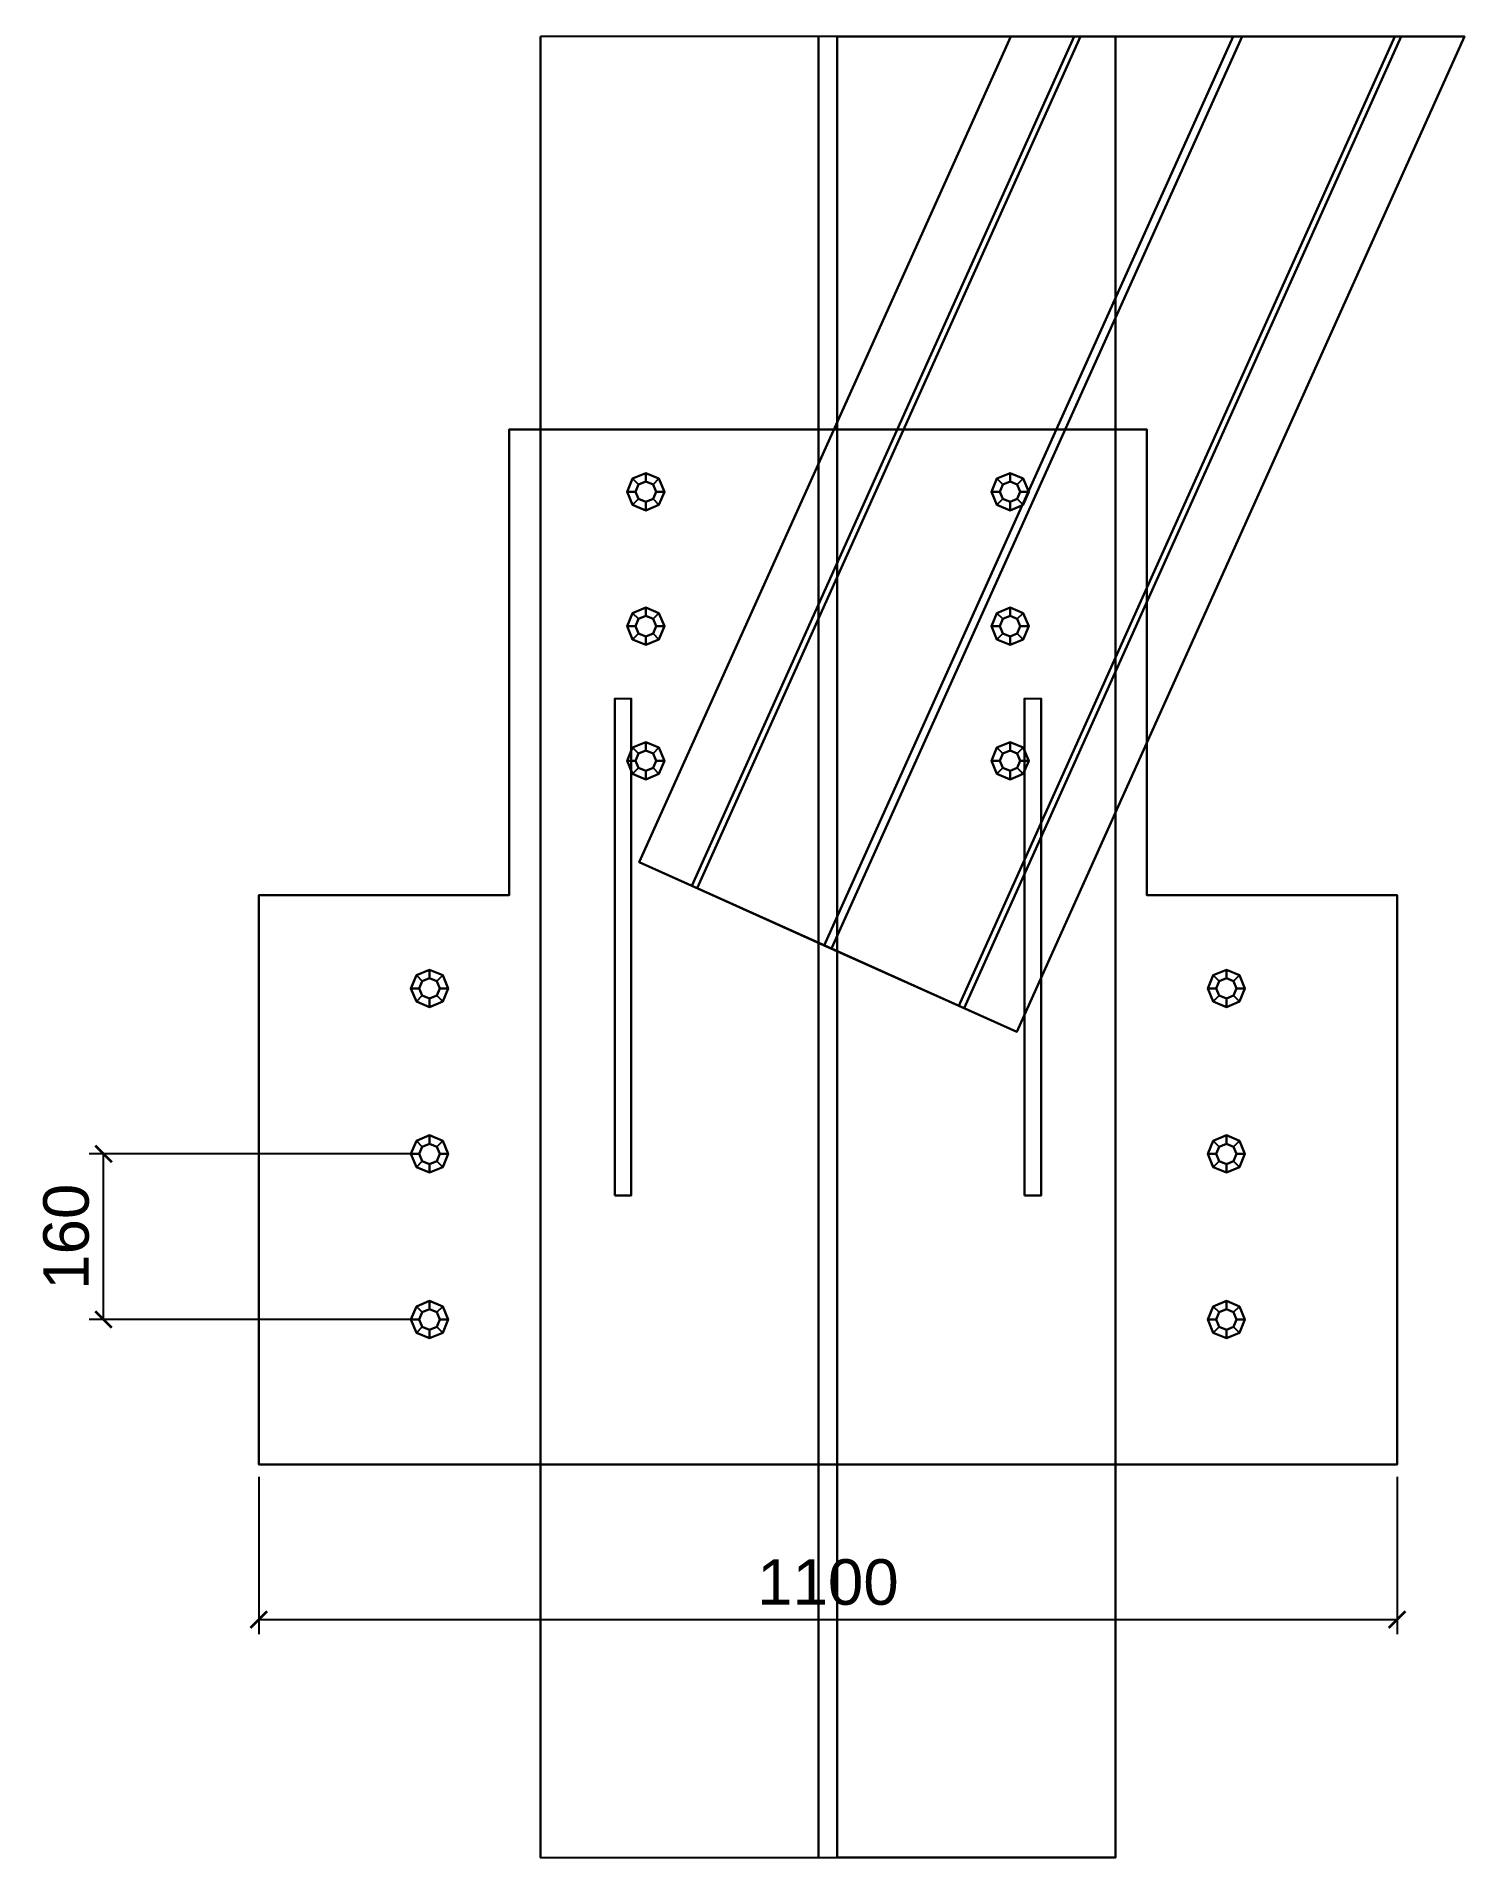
# Model space of a CAD drawing. Header units: millimetres. Extents: x -48000 to 1060615, y -2000 to 333000.
# Drawn here: x 1059235 to 1060615, y -880 to 880 of the extents above; entities that cross this region are included whole.
import ezdxf

# ---------------------------------------------------------------- set-up
doc = ezdxf.new("R2010")
doc.units = ezdxf.units.MM
doc.layers.add('D-STR-DIM', color=7, linetype='Continuous', lineweight=13)
doc.layers.add('D-STR-STRC', color=7, linetype='Continuous', lineweight=25)
doc.styles.add('OpenSansCondensed-Light', font='OpenSansCondensed-Light.ttf')
doc.styles.add('TOWER_UNICODE', font='Arial Unicode.ttf')
doc.dimstyles.new('EZDXF', dxfattribs={"dimtxt": 0.25, "dimasz": 0.175, "dimexe": 0.375, "dimexo": 0.125, "dimgap": 0.1, "dimtad": 1, "dimlfac": 100, "dimzin": 12, "dimdsep": 46, "dimtxsty": 'OpenSansCondensed-Light', "dimblk": 'ARCHTICK', "dimcen": 2.5, "dimazin": 3, "dimtfac": 0.5, "dimtmove": 2, "dimatfit": 3})

msp = doc.modelspace()

# ---------------------------------------------------------------- blocks, each defined once
blk = doc.blocks.new('_ARCHTICK')
at = {"color": 0, "linetype": 'BYBLOCK', "const_width": 0.15}
blk.add_lwpolyline([(-0.5, -0.5), (0.5, 0.5)], dxfattribs=at)

# ---------------------------------------------------------------- dimensions: what is measured, and where the dimension line sits
at = {"layer": 'D-STR-DIM'}
msp.add_linear_dim(base=(1059300, -360), p1=(1059615, -360), p2=(1059615, -200), angle=90, dimstyle='EZDXF', override={"dimtxt": 44, "dimasz": 16, "dimexe": 14, "dimexo": 12, "dimgap": 14, "dimtad": 1, "dimdec": 1, "dimlfac": 1, "dimlunit": 2, "dimtxsty": 'TOWER_UNICODE', "dimclrd": 7, "dimclre": 7, "dimclrt": 7}, dxfattribs=at).render()
msp.add_linear_dim(base=(1059450, -650), p1=(1059450, -500), p2=(1060550, -500), dimstyle='EZDXF', override={"dimtxt": 44, "dimasz": 16, "dimexe": 14, "dimexo": 12, "dimgap": 14, "dimtad": 1, "dimdec": 1, "dimlfac": 1, "dimlunit": 2, "dimtxsty": 'TOWER_UNICODE', "dimclrd": 7, "dimclre": 7, "dimclrt": 7}, dxfattribs=at).render()

# ---------------------------------------------------------------- linework, layer by layer
at = {"layer": 'D-STR-STRC'}
for points in [[(1059722.08, 880), (1059722.08, -880), (1060277.92, -880), (1060277.92, 880)], [(1059722.08, 880), (1059722.08, -880), (1059722.08, -880), (1059722.08, 880)], [(1059722.08, 880), (1059722.08, -880), (1059991, -880), (1059991, 880)], [(1060243.9, 880), (1059873.58, 56.88), (1059817.64, 82.04), (1060176.65, 880)], [(1060176.65, 880), (1059817.64, 82.04), (1059868.53, 59.15), (1060237.84, 880)], [(1060237.84, 880), (1059868.53, 59.15), (1059996.43, 1.61), (1060391.63, 880)], [(1060400.2, 880), (1060003.57, -1.61), (1059873.58, 56.88), (1060243.9, 880)], [(1059991, 880), (1059991, -880), (1059991, -880), (1059991, 880)], [(1060391.63, 880), (1059996.43, 1.61), (1060126.42, -56.88), (1060547.93, 880)], [(1060553.99, 880), (1060131.47, -59.15), (1060003.57, -1.61), (1060400.2, 880)], [(1060277.92, 880), (1060277.92, -880), (1060009, -880), (1060009, 880)], [(1060009, 880), (1060009, -880), (1060009, -880), (1060009, 880)], [(1060547.93, 880), (1060126.42, -56.88), (1060182.36, -82.04), (1060615.18, 880)], [(1060615.18, 880), (1060182.36, -82.04), (1060131.47, -59.15), (1060553.99, 880)], [(1060277.92, 880), (1060277.92, -880), (1060277.92, -880), (1060277.92, 880)], [(1059450, -500), (1060550, -500), (1060550, 50), (1060308, 50), (1060308, 500), (1059692, 500), (1059692, 50), (1059450, 50)], [(1060308, 500), (1059692, 500), (1059692, 500), (1060308, 500)], [(1059692, 500), (1059692, 50), (1059692, 50), (1059692, 500)], [(1060308, 50), (1060308, 500), (1060308, 500), (1060308, 50)], [(1059842, 440), (1059836.73, 452.73), (1059824, 458), (1059811.27, 452.73), (1059806, 440), (1059811.27, 427.27), (1059824, 422), (1059836.73, 427.27)], [(1059824, 458), (1059811.27, 452.73), (1059811.27, 452.73), (1059824, 458)], [(1059824, 458), (1059811.27, 452.73), (1059817, 447), (1059824, 449.9)], [(1059836.73, 452.73), (1059824, 458), (1059824, 458), (1059836.73, 452.73)], [(1059836.73, 452.73), (1059824, 458), (1059824, 449.9), (1059831, 447)], [(1060194, 440), (1060188.73, 452.73), (1060176, 458), (1060163.27, 452.73), (1060158, 440), (1060163.27, 427.27), (1060176, 422), (1060188.73, 427.27)], [(1060176, 458), (1060163.27, 452.73), (1060163.27, 452.73), (1060176, 458)], [(1060176, 458), (1060163.27, 452.73), (1060169, 447), (1060176, 449.9)], [(1060188.73, 452.73), (1060176, 458), (1060176, 458), (1060188.73, 452.73)], [(1060188.73, 452.73), (1060176, 458), (1060176, 449.9), (1060183, 447)], [(1059811.27, 452.73), (1059806, 440), (1059806, 440), (1059811.27, 452.73)], [(1059811.27, 452.73), (1059806, 440), (1059814.1, 440), (1059817, 447)], [(1059833.9, 440), (1059831, 447), (1059824, 449.9), (1059817, 447), (1059814.1, 440), (1059817, 433), (1059824, 430.1), (1059831, 433)], [(1059842, 440), (1059836.73, 452.73), (1059831, 447), (1059833.9, 440)], [(1059842, 440), (1059836.73, 452.73), (1059836.73, 452.73), (1059842, 440)], [(1060163.27, 452.73), (1060158, 440), (1060158, 440), (1060163.27, 452.73)], [(1060163.27, 452.73), (1060158, 440), (1060166.1, 440), (1060169, 447)], [(1060185.9, 440), (1060183, 447), (1060176, 449.9), (1060169, 447), (1060166.1, 440), (1060169, 433), (1060176, 430.1), (1060183, 433)], [(1060194, 440), (1060188.73, 452.73), (1060183, 447), (1060185.9, 440)], [(1060188.73, 427.27), (1060194, 440), (1060185.9, 440), (1060183, 433)], [(1060194, 440), (1060188.73, 452.73), (1060188.73, 452.73), (1060194, 440)], [(1060188.73, 427.27), (1060194, 440), (1060194, 440), (1060188.73, 427.27)], [(1059806, 440), (1059811.27, 427.27), (1059811.27, 427.27), (1059806, 440)], [(1059806, 440), (1059811.27, 427.27), (1059817, 433), (1059814.1, 440)], [(1059811.27, 427.27), (1059824, 422), (1059824, 430.1), (1059817, 433)], [(1059811.27, 427.27), (1059824, 422), (1059824, 422), (1059811.27, 427.27)], [(1059824, 422), (1059836.73, 427.27), (1059831, 433), (1059824, 430.1)], [(1059824, 422), (1059836.73, 427.27), (1059836.73, 427.27), (1059824, 422)], [(1059836.73, 427.27), (1059842, 440), (1059833.9, 440), (1059831, 433)], [(1059836.73, 427.27), (1059842, 440), (1059842, 440), (1059836.73, 427.27)], [(1060158, 440), (1060163.27, 427.27), (1060163.27, 427.27), (1060158, 440)], [(1060158, 440), (1060163.27, 427.27), (1060169, 433), (1060166.1, 440)], [(1060163.27, 427.27), (1060176, 422), (1060176, 430.1), (1060169, 433)], [(1060163.27, 427.27), (1060176, 422), (1060176, 422), (1060163.27, 427.27)], [(1060176, 422), (1060188.73, 427.27), (1060183, 433), (1060176, 430.1)], [(1060176, 422), (1060188.73, 427.27), (1060188.73, 427.27), (1060176, 422)], [(1059842, 310), (1059836.73, 322.73), (1059824, 328), (1059811.27, 322.73), (1059806, 310), (1059811.27, 297.27), (1059824, 292), (1059836.73, 297.27)], [(1059811.27, 322.73), (1059806, 310), (1059806, 310), (1059811.27, 322.73)], [(1059811.27, 322.73), (1059806, 310), (1059814.1, 310), (1059817, 317)], [(1059824, 328), (1059811.27, 322.73), (1059811.27, 322.73), (1059824, 328)], [(1059824, 328), (1059811.27, 322.73), (1059817, 317), (1059824, 319.9)], [(1059833.9, 310), (1059831, 317), (1059824, 319.9), (1059817, 317), (1059814.1, 310), (1059817, 303), (1059824, 300.1), (1059831, 303)], [(1059836.73, 322.73), (1059824, 328), (1059824, 328), (1059836.73, 322.73)], [(1059836.73, 322.73), (1059824, 328), (1059824, 319.9), (1059831, 317)], [(1059842, 310), (1059836.73, 322.73), (1059831, 317), (1059833.9, 310)], [(1059842, 310), (1059836.73, 322.73), (1059836.73, 322.73), (1059842, 310)], [(1060194, 310), (1060188.73, 322.73), (1060176, 328), (1060163.27, 322.73), (1060158, 310), (1060163.27, 297.27), (1060176, 292), (1060188.73, 297.27)], [(1060163.27, 322.73), (1060158, 310), (1060158, 310), (1060163.27, 322.73)], [(1060163.27, 322.73), (1060158, 310), (1060166.1, 310), (1060169, 317)], [(1060176, 328), (1060163.27, 322.73), (1060163.27, 322.73), (1060176, 328)], [(1060176, 328), (1060163.27, 322.73), (1060169, 317), (1060176, 319.9)], [(1060185.9, 310), (1060183, 317), (1060176, 319.9), (1060169, 317), (1060166.1, 310), (1060169, 303), (1060176, 300.1), (1060183, 303)], [(1060188.73, 322.73), (1060176, 328), (1060176, 328), (1060188.73, 322.73)], [(1060188.73, 322.73), (1060176, 328), (1060176, 319.9), (1060183, 317)], [(1060194, 310), (1060188.73, 322.73), (1060183, 317), (1060185.9, 310)], [(1060194, 310), (1060188.73, 322.73), (1060188.73, 322.73), (1060194, 310)], [(1059806, 310), (1059811.27, 297.27), (1059811.27, 297.27), (1059806, 310)], [(1059806, 310), (1059811.27, 297.27), (1059817, 303), (1059814.1, 310)], [(1059811.27, 297.27), (1059824, 292), (1059824, 300.1), (1059817, 303)], [(1059824, 292), (1059836.73, 297.27), (1059831, 303), (1059824, 300.1)], [(1059836.73, 297.27), (1059842, 310), (1059833.9, 310), (1059831, 303)], [(1059836.73, 297.27), (1059842, 310), (1059842, 310), (1059836.73, 297.27)], [(1060158, 310), (1060163.27, 297.27), (1060163.27, 297.27), (1060158, 310)], [(1060158, 310), (1060163.27, 297.27), (1060169, 303), (1060166.1, 310)], [(1060163.27, 297.27), (1060176, 292), (1060176, 300.1), (1060169, 303)], [(1060176, 292), (1060188.73, 297.27), (1060183, 303), (1060176, 300.1)], [(1060188.73, 297.27), (1060194, 310), (1060185.9, 310), (1060183, 303)], [(1060188.73, 297.27), (1060194, 310), (1060194, 310), (1060188.73, 297.27)], [(1059811.27, 297.27), (1059824, 292), (1059824, 292), (1059811.27, 297.27)], [(1059824, 292), (1059836.73, 297.27), (1059836.73, 297.27), (1059824, 292)], [(1060163.27, 297.27), (1060176, 292), (1060176, 292), (1060163.27, 297.27)], [(1060176, 292), (1060188.73, 297.27), (1060188.73, 297.27), (1060176, 292)], [(1059794, -240), (1059794, -240), (1059794, 240)], [(1059794, -240), (1059794, 240), (1059810, 240), (1059810, -240)], [(1059810, -240), (1059810, -240), (1059810, 240)], [(1060190, -240), (1060190, -240), (1060190, 240)], [(1060190, -240), (1060190, 240), (1060206, 240), (1060206, -240)], [(1060206, -240), (1060206, -240), (1060206, 240)], [(1059842, 180), (1059836.73, 192.73), (1059824, 198), (1059811.27, 192.73), (1059806, 180), (1059811.27, 167.27), (1059824, 162), (1059836.73, 167.27)], [(1059824, 198), (1059811.27, 192.73), (1059811.27, 192.73), (1059824, 198)], [(1059824, 198), (1059811.27, 192.73), (1059817, 187), (1059824, 189.9)], [(1059836.73, 192.73), (1059824, 198), (1059824, 198), (1059836.73, 192.73)], [(1059836.73, 192.73), (1059824, 198), (1059824, 189.9), (1059831, 187)], [(1060194, 180), (1060188.73, 192.73), (1060176, 198), (1060163.27, 192.73), (1060158, 180), (1060163.27, 167.27), (1060176, 162), (1060188.73, 167.27)], [(1060176, 198), (1060163.27, 192.73), (1060163.27, 192.73), (1060176, 198)], [(1060176, 198), (1060163.27, 192.73), (1060169, 187), (1060176, 189.9)], [(1060188.73, 192.73), (1060176, 198), (1060176, 198), (1060188.73, 192.73)], [(1060188.73, 192.73), (1060176, 198), (1060176, 189.9), (1060183, 187)], [(1059811.27, 192.73), (1059806, 180), (1059806, 180), (1059811.27, 192.73)], [(1059811.27, 192.73), (1059806, 180), (1059814.1, 180), (1059817, 187)], [(1059806, 180), (1059811.27, 167.27), (1059811.27, 167.27), (1059806, 180)], [(1059806, 180), (1059811.27, 167.27), (1059817, 173), (1059814.1, 180)], [(1059833.9, 180), (1059831, 187), (1059824, 189.9), (1059817, 187), (1059814.1, 180), (1059817, 173), (1059824, 170.1), (1059831, 173)], [(1059842, 180), (1059836.73, 192.73), (1059831, 187), (1059833.9, 180)], [(1059836.73, 167.27), (1059842, 180), (1059833.9, 180), (1059831, 173)], [(1059842, 180), (1059836.73, 192.73), (1059836.73, 192.73), (1059842, 180)], [(1059836.73, 167.27), (1059842, 180), (1059842, 180), (1059836.73, 167.27)], [(1060163.27, 192.73), (1060158, 180), (1060158, 180), (1060163.27, 192.73)], [(1060163.27, 192.73), (1060158, 180), (1060166.1, 180), (1060169, 187)], [(1060158, 180), (1060163.27, 167.27), (1060163.27, 167.27), (1060158, 180)], [(1060158, 180), (1060163.27, 167.27), (1060169, 173), (1060166.1, 180)], [(1060185.9, 180), (1060183, 187), (1060176, 189.9), (1060169, 187), (1060166.1, 180), (1060169, 173), (1060176, 170.1), (1060183, 173)], [(1060194, 180), (1060188.73, 192.73), (1060183, 187), (1060185.9, 180)], [(1060188.73, 167.27), (1060194, 180), (1060185.9, 180), (1060183, 173)], [(1060194, 180), (1060188.73, 192.73), (1060188.73, 192.73), (1060194, 180)], [(1060188.73, 167.27), (1060194, 180), (1060194, 180), (1060188.73, 167.27)], [(1059811.27, 167.27), (1059824, 162), (1059824, 170.1), (1059817, 173)], [(1059811.27, 167.27), (1059824, 162), (1059824, 162), (1059811.27, 167.27)], [(1059824, 162), (1059836.73, 167.27), (1059831, 173), (1059824, 170.1)], [(1059824, 162), (1059836.73, 167.27), (1059836.73, 167.27), (1059824, 162)], [(1060163.27, 167.27), (1060176, 162), (1060176, 170.1), (1060169, 173)], [(1060163.27, 167.27), (1060176, 162), (1060176, 162), (1060163.27, 167.27)], [(1060176, 162), (1060188.73, 167.27), (1060183, 173), (1060176, 170.1)], [(1060176, 162), (1060188.73, 167.27), (1060188.73, 167.27), (1060176, 162)], [(1059868.53, 59.15), (1059996.43, 1.61), (1060126.42, -56.88), (1060182.36, -82.04), (1060131.47, -59.15), (1060003.57, -1.61), (1059873.58, 56.88), (1059817.64, 82.04)], [(1059692, 50), (1059450, 50), (1059450, 50), (1059692, 50)], [(1059450, 50), (1059450, -500), (1059450, -500), (1059450, 50)], [(1060550, 50), (1060308, 50), (1060308, 50), (1060550, 50)], [(1060550, -500), (1060550, 50), (1060550, 50), (1060550, -500)], [(1059633, -40), (1059627.73, -27.27), (1059615, -22), (1059602.27, -27.27), (1059597, -40), (1059602.27, -52.73), (1059615, -58), (1059627.73, -52.73)], [(1059602.27, -27.27), (1059597, -40), (1059597, -40), (1059602.27, -27.27)], [(1059602.27, -27.27), (1059597, -40), (1059605.1, -40), (1059608, -33)], [(1059615, -22), (1059602.27, -27.27), (1059602.27, -27.27), (1059615, -22)], [(1059615, -22), (1059602.27, -27.27), (1059608, -33), (1059615, -30.1)], [(1059624.9, -40), (1059622, -33), (1059615, -30.1), (1059608, -33), (1059605.1, -40), (1059608, -47), (1059615, -49.9), (1059622, -47)], [(1059627.73, -27.27), (1059615, -22), (1059615, -22), (1059627.73, -27.27)], [(1059627.73, -27.27), (1059615, -22), (1059615, -30.1), (1059622, -33)], [(1059633, -40), (1059627.73, -27.27), (1059622, -33), (1059624.9, -40)], [(1059633, -40), (1059627.73, -27.27), (1059627.73, -27.27), (1059633, -40)], [(1060403, -40), (1060397.73, -27.27), (1060385, -22), (1060372.27, -27.27), (1060367, -40), (1060372.27, -52.73), (1060385, -58), (1060397.73, -52.73)], [(1060372.27, -27.27), (1060367, -40), (1060367, -40), (1060372.27, -27.27)], [(1060372.27, -27.27), (1060367, -40), (1060375.1, -40), (1060378, -33)], [(1060385, -22), (1060372.27, -27.27), (1060372.27, -27.27), (1060385, -22)], [(1060385, -22), (1060372.27, -27.27), (1060378, -33), (1060385, -30.1)], [(1060394.9, -40), (1060392, -33), (1060385, -30.1), (1060378, -33), (1060375.1, -40), (1060378, -47), (1060385, -49.9), (1060392, -47)], [(1060397.73, -27.27), (1060385, -22), (1060385, -22), (1060397.73, -27.27)], [(1060397.73, -27.27), (1060385, -22), (1060385, -30.1), (1060392, -33)], [(1060403, -40), (1060397.73, -27.27), (1060392, -33), (1060394.9, -40)], [(1060403, -40), (1060397.73, -27.27), (1060397.73, -27.27), (1060403, -40)], [(1059597, -40), (1059602.27, -52.73), (1059602.27, -52.73), (1059597, -40)], [(1059597, -40), (1059602.27, -52.73), (1059608, -47), (1059605.1, -40)], [(1059602.27, -52.73), (1059615, -58), (1059615, -49.9), (1059608, -47)], [(1059602.27, -52.73), (1059615, -58), (1059615, -58), (1059602.27, -52.73)], [(1059615, -58), (1059627.73, -52.73), (1059622, -47), (1059615, -49.9)], [(1059615, -58), (1059627.73, -52.73), (1059627.73, -52.73), (1059615, -58)], [(1059627.73, -52.73), (1059633, -40), (1059624.9, -40), (1059622, -47)], [(1059627.73, -52.73), (1059633, -40), (1059633, -40), (1059627.73, -52.73)], [(1060367, -40), (1060372.27, -52.73), (1060372.27, -52.73), (1060367, -40)], [(1060367, -40), (1060372.27, -52.73), (1060378, -47), (1060375.1, -40)], [(1060372.27, -52.73), (1060385, -58), (1060385, -49.9), (1060378, -47)], [(1060372.27, -52.73), (1060385, -58), (1060385, -58), (1060372.27, -52.73)], [(1060385, -58), (1060397.73, -52.73), (1060392, -47), (1060385, -49.9)], [(1060385, -58), (1060397.73, -52.73), (1060397.73, -52.73), (1060385, -58)], [(1060397.73, -52.73), (1060403, -40), (1060394.9, -40), (1060392, -47)], [(1060397.73, -52.73), (1060403, -40), (1060403, -40), (1060397.73, -52.73)], [(1059633, -200), (1059627.73, -187.27), (1059615, -182), (1059602.27, -187.27), (1059597, -200), (1059602.27, -212.73), (1059615, -218), (1059627.73, -212.73)], [(1059602.27, -187.27), (1059597, -200), (1059597, -200), (1059602.27, -187.27)], [(1059602.27, -187.27), (1059597, -200), (1059605.1, -200), (1059608, -193)], [(1059615, -182), (1059602.27, -187.27), (1059602.27, -187.27), (1059615, -182)], [(1059615, -182), (1059602.27, -187.27), (1059608, -193), (1059615, -190.1)], [(1059624.9, -200), (1059622, -193), (1059615, -190.1), (1059608, -193), (1059605.1, -200), (1059608, -207), (1059615, -209.9), (1059622, -207)], [(1059627.73, -187.27), (1059615, -182), (1059615, -182), (1059627.73, -187.27)], [(1059627.73, -187.27), (1059615, -182), (1059615, -190.1), (1059622, -193)], [(1059633, -200), (1059627.73, -187.27), (1059622, -193), (1059624.9, -200)], [(1059633, -200), (1059627.73, -187.27), (1059627.73, -187.27), (1059633, -200)], [(1060403, -200), (1060397.73, -187.27), (1060385, -182), (1060372.27, -187.27), (1060367, -200), (1060372.27, -212.73), (1060385, -218), (1060397.73, -212.73)], [(1060372.27, -187.27), (1060367, -200), (1060367, -200), (1060372.27, -187.27)], [(1060372.27, -187.27), (1060367, -200), (1060375.1, -200), (1060378, -193)], [(1060385, -182), (1060372.27, -187.27), (1060372.27, -187.27), (1060385, -182)], [(1060385, -182), (1060372.27, -187.27), (1060378, -193), (1060385, -190.1)], [(1060394.9, -200), (1060392, -193), (1060385, -190.1), (1060378, -193), (1060375.1, -200), (1060378, -207), (1060385, -209.9), (1060392, -207)], [(1060397.73, -187.27), (1060385, -182), (1060385, -182), (1060397.73, -187.27)], [(1060397.73, -187.27), (1060385, -182), (1060385, -190.1), (1060392, -193)], [(1060403, -200), (1060397.73, -187.27), (1060392, -193), (1060394.9, -200)], [(1060403, -200), (1060397.73, -187.27), (1060397.73, -187.27), (1060403, -200)], [(1059597, -200), (1059602.27, -212.73), (1059602.27, -212.73), (1059597, -200)], [(1059597, -200), (1059602.27, -212.73), (1059608, -207), (1059605.1, -200)], [(1059602.27, -212.73), (1059615, -218), (1059615, -209.9), (1059608, -207)], [(1059615, -218), (1059627.73, -212.73), (1059622, -207), (1059615, -209.9)], [(1059627.73, -212.73), (1059633, -200), (1059624.9, -200), (1059622, -207)], [(1059627.73, -212.73), (1059633, -200), (1059633, -200), (1059627.73, -212.73)], [(1060367, -200), (1060372.27, -212.73), (1060372.27, -212.73), (1060367, -200)], [(1060367, -200), (1060372.27, -212.73), (1060378, -207), (1060375.1, -200)], [(1060372.27, -212.73), (1060385, -218), (1060385, -209.9), (1060378, -207)], [(1060385, -218), (1060397.73, -212.73), (1060392, -207), (1060385, -209.9)], [(1060397.73, -212.73), (1060403, -200), (1060394.9, -200), (1060392, -207)], [(1060397.73, -212.73), (1060403, -200), (1060403, -200), (1060397.73, -212.73)], [(1059602.27, -212.73), (1059615, -218), (1059615, -218), (1059602.27, -212.73)], [(1059615, -218), (1059627.73, -212.73), (1059627.73, -212.73), (1059615, -218)], [(1060372.27, -212.73), (1060385, -218), (1060385, -218), (1060372.27, -212.73)], [(1060385, -218), (1060397.73, -212.73), (1060397.73, -212.73), (1060385, -218)], [(1059794, -240), (1059794, -240), (1059810, -240), (1059810, -240)], [(1060190, -240), (1060190, -240), (1060206, -240), (1060206, -240)], [(1059633, -360), (1059627.73, -347.27), (1059615, -342), (1059602.27, -347.27), (1059597, -360), (1059602.27, -372.73), (1059615, -378), (1059627.73, -372.73)], [(1059602.27, -347.27), (1059597, -360), (1059597, -360), (1059602.27, -347.27)], [(1059602.27, -347.27), (1059597, -360), (1059605.1, -360), (1059608, -353)], [(1059615, -342), (1059602.27, -347.27), (1059602.27, -347.27), (1059615, -342)], [(1059615, -342), (1059602.27, -347.27), (1059608, -353), (1059615, -350.1)], [(1059624.9, -360), (1059622, -353), (1059615, -350.1), (1059608, -353), (1059605.1, -360), (1059608, -367), (1059615, -369.9), (1059622, -367)], [(1059627.73, -347.27), (1059615, -342), (1059615, -342), (1059627.73, -347.27)], [(1059627.73, -347.27), (1059615, -342), (1059615, -350.1), (1059622, -353)], [(1059633, -360), (1059627.73, -347.27), (1059622, -353), (1059624.9, -360)], [(1059633, -360), (1059627.73, -347.27), (1059627.73, -347.27), (1059633, -360)], [(1060403, -360), (1060397.73, -347.27), (1060385, -342), (1060372.27, -347.27), (1060367, -360), (1060372.27, -372.73), (1060385, -378), (1060397.73, -372.73)], [(1060372.27, -347.27), (1060367, -360), (1060367, -360), (1060372.27, -347.27)], [(1060372.27, -347.27), (1060367, -360), (1060375.1, -360), (1060378, -353)], [(1060385, -342), (1060372.27, -347.27), (1060372.27, -347.27), (1060385, -342)], [(1060385, -342), (1060372.27, -347.27), (1060378, -353), (1060385, -350.1)], [(1060394.9, -360), (1060392, -353), (1060385, -350.1), (1060378, -353), (1060375.1, -360), (1060378, -367), (1060385, -369.9), (1060392, -367)], [(1060397.73, -347.27), (1060385, -342), (1060385, -342), (1060397.73, -347.27)], [(1060397.73, -347.27), (1060385, -342), (1060385, -350.1), (1060392, -353)], [(1060403, -360), (1060397.73, -347.27), (1060392, -353), (1060394.9, -360)], [(1060403, -360), (1060397.73, -347.27), (1060397.73, -347.27), (1060403, -360)], [(1059597, -360), (1059602.27, -372.73), (1059602.27, -372.73), (1059597, -360)], [(1059597, -360), (1059602.27, -372.73), (1059608, -367), (1059605.1, -360)], [(1059602.27, -372.73), (1059615, -378), (1059615, -369.9), (1059608, -367)], [(1059615, -378), (1059627.73, -372.73), (1059622, -367), (1059615, -369.9)], [(1059627.73, -372.73), (1059633, -360), (1059624.9, -360), (1059622, -367)], [(1059627.73, -372.73), (1059633, -360), (1059633, -360), (1059627.73, -372.73)], [(1060367, -360), (1060372.27, -372.73), (1060372.27, -372.73), (1060367, -360)], [(1060367, -360), (1060372.27, -372.73), (1060378, -367), (1060375.1, -360)], [(1060372.27, -372.73), (1060385, -378), (1060385, -369.9), (1060378, -367)], [(1060385, -378), (1060397.73, -372.73), (1060392, -367), (1060385, -369.9)], [(1060397.73, -372.73), (1060403, -360), (1060394.9, -360), (1060392, -367)], [(1060397.73, -372.73), (1060403, -360), (1060403, -360), (1060397.73, -372.73)], [(1059602.27, -372.73), (1059615, -378), (1059615, -378), (1059602.27, -372.73)], [(1059615, -378), (1059627.73, -372.73), (1059627.73, -372.73), (1059615, -378)], [(1060372.27, -372.73), (1060385, -378), (1060385, -378), (1060372.27, -372.73)], [(1060385, -378), (1060397.73, -372.73), (1060397.73, -372.73), (1060385, -378)], [(1059450, -500), (1060550, -500), (1060550, -500), (1059450, -500)]]:
    msp.add_lwpolyline(points, close=True, dxfattribs=at)

msp.set_redraw_order([(e.dxf.handle, doc.entitydb.next_handle()) for e in msp.query("TEXT MTEXT ATTDEF DIMENSION ARC_DIMENSION")])  # texts and dimensions are drawn at this point

doc.saveas('drawing.dxf')
